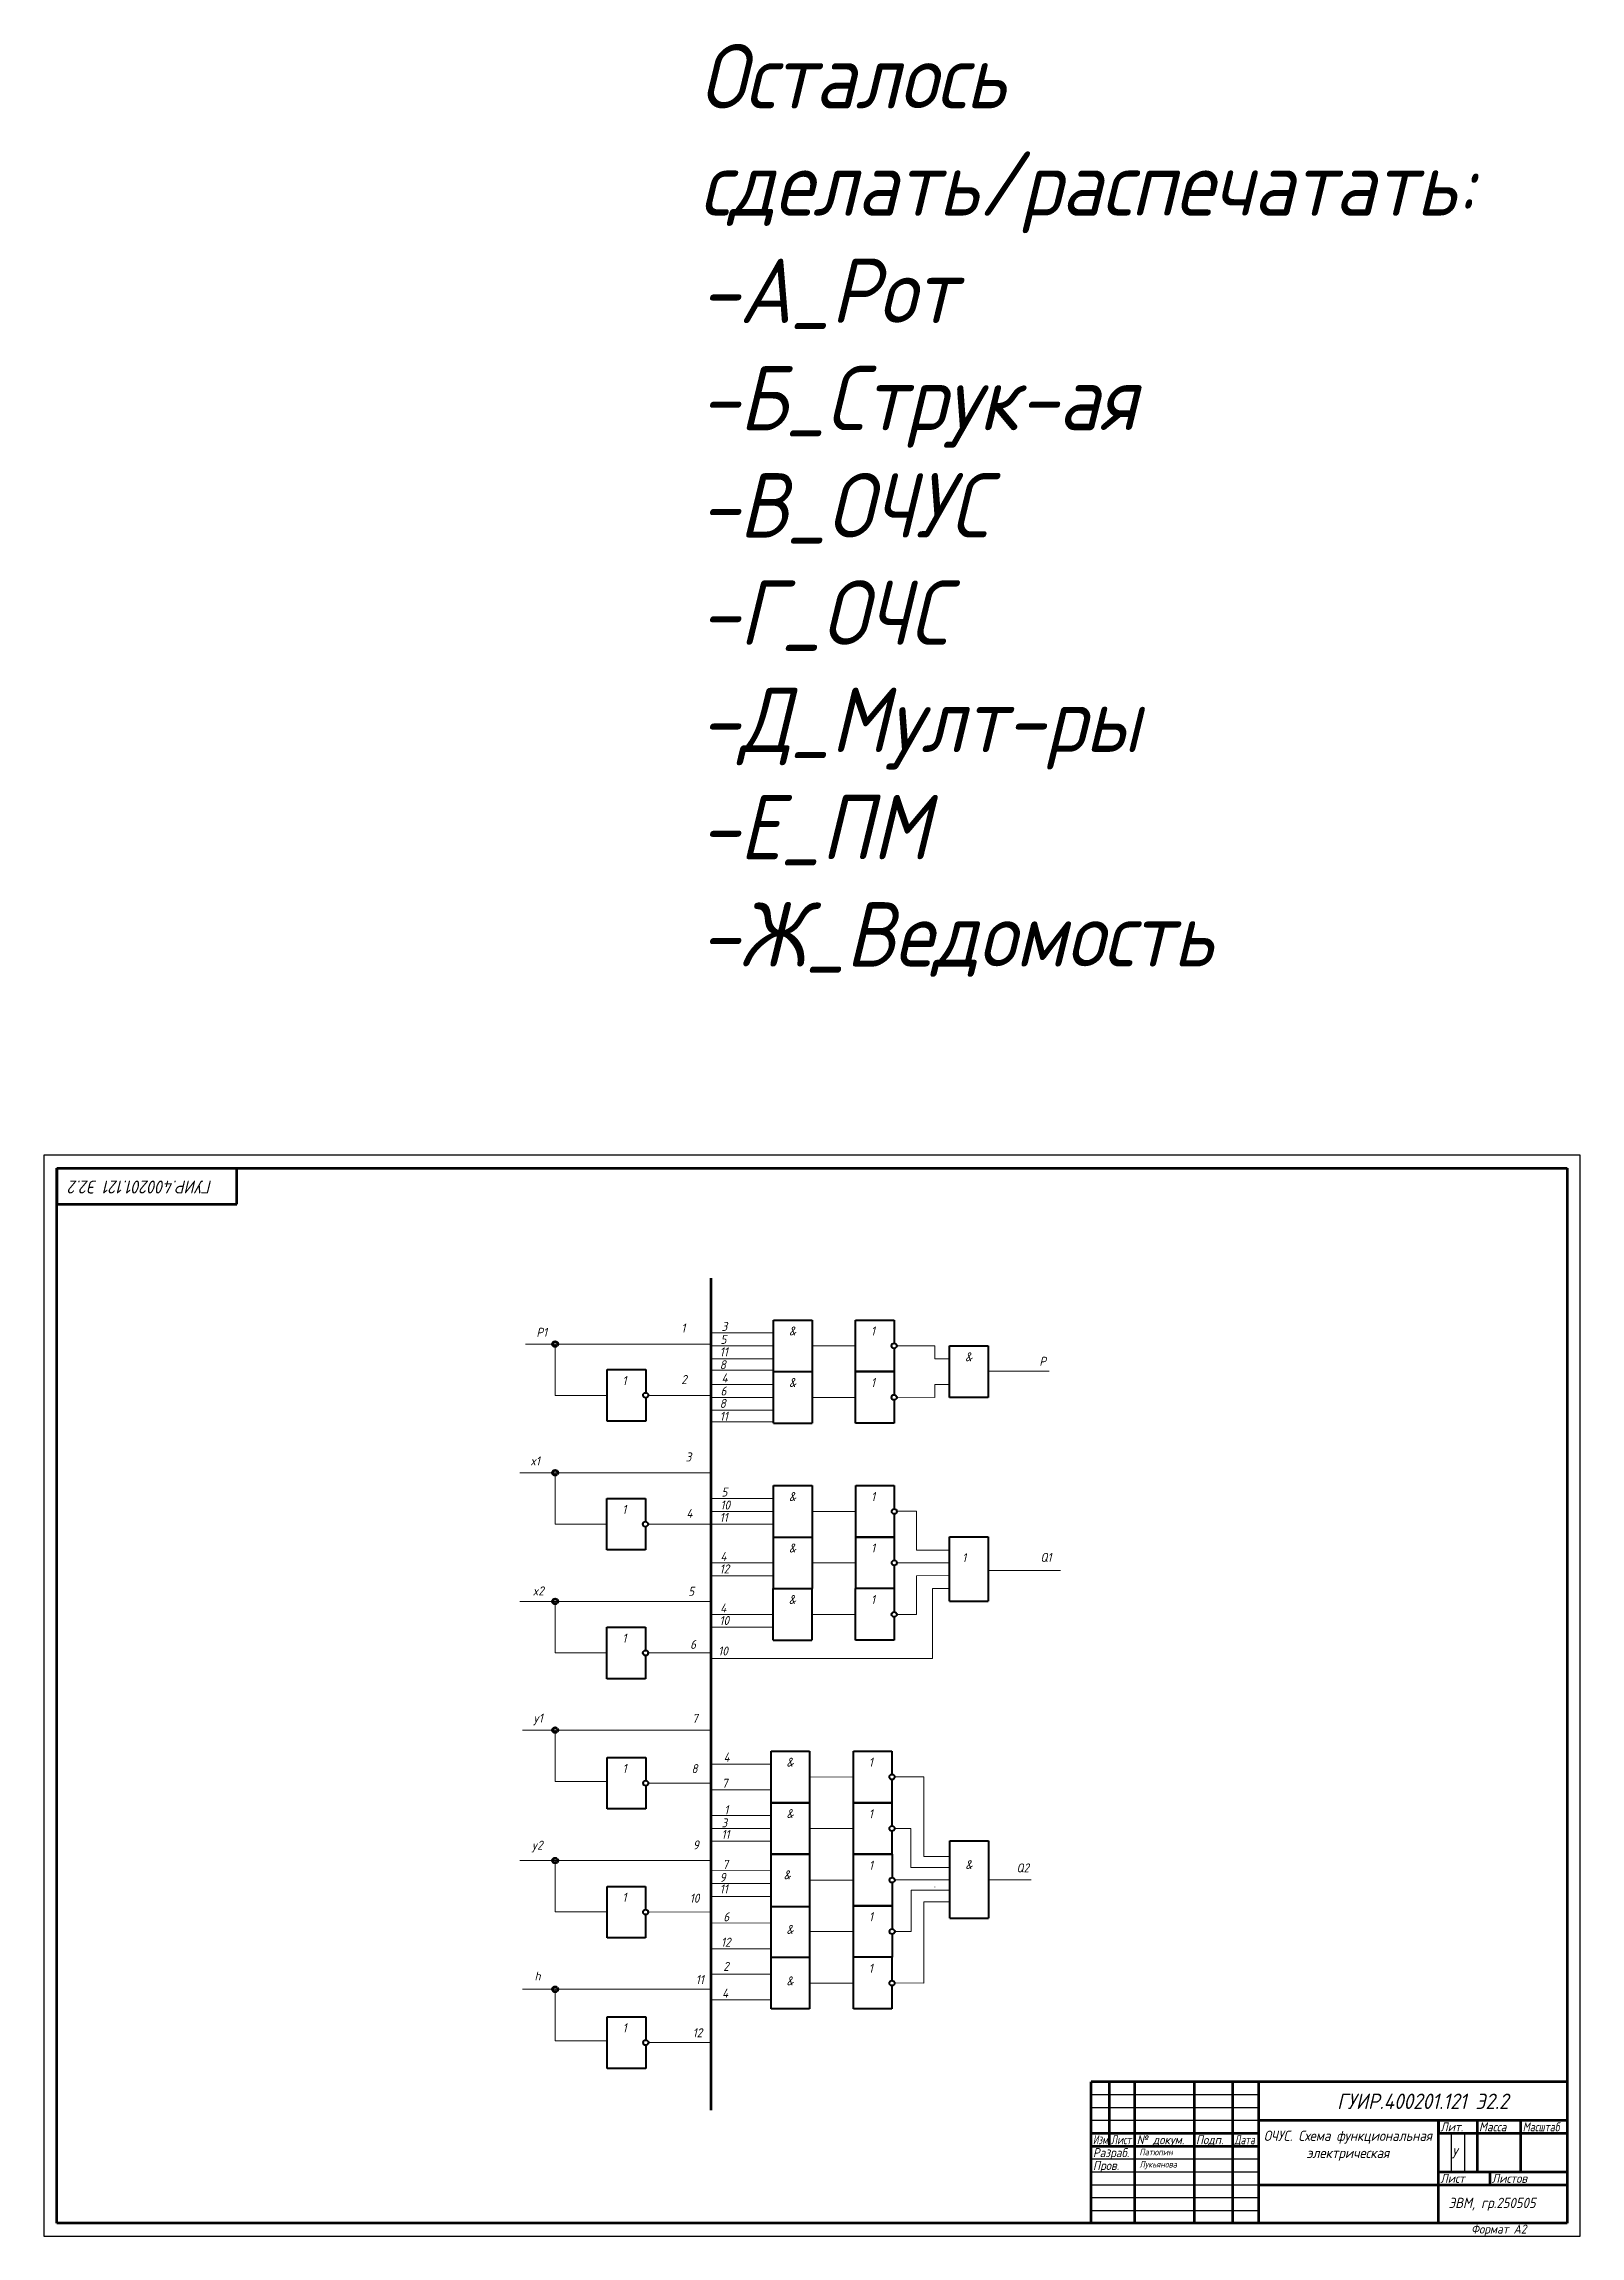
# Model space of a CAD drawing. Header units: millimetres. Extents: x -1355 to 1483, y -457 to 401.
# Drawn here: x -676 to -79, y -455 to 397 of the extents above; entities that cross this region are included whole.
import ezdxf

# ---------------------------------------------------------------- set-up
doc = ezdxf.new("R2010")
doc.units = ezdxf.units.MM
doc.header["$LTSCALE"] = 0.5
doc.layers.get('0').update_dxf_attribs({"lineweight": 60})
doc.layers.get('Defpoints').update_dxf_attribs({"color": 5})
doc.layers.add('4-текст', color=7, linetype='Continuous', true_color=0x00ad00)
doc.layers.add('провода', color=122, linetype='Continuous', lineweight=15)
doc.layers.add('фигуры', color=7, linetype='Continuous', lineweight=40)
doc.styles.get("Standard").update_dxf_attribs({"font": 'isocpeui.ttf', "width": 0.9})

msp = doc.modelspace()

# ---------------------------------------------------------------- texts
at = {"lineweight": -3, "width": 0.9}
msp.add_text('Формат А2', height=3.5, dxfattribs=at).set_placement((-121.81, -453.86))
at = {"attachment_point": 1}
for s, width, gutter_width, heights, insert, char_height in [('P1', 10.2898, 25, [0], (-485, -101.94), 3.5), ('1', 10.2898, 25, [0], (-428.71, -100.28), 3.5), ('3', 10.2898, 25, [3.5], (-413.05, -99.65), 3.5), ('5', 10.2898, 25, [0], (-413.46, -104.7), 3.5), ('11', 10.2898, 25, [0], (-413.77, -109.53), 3.5), ('8', 10.2898, 25, [0], (-413.75, -114.53), 3.5), ('Р', 10.2898, 25, [0], (-289.57, -113.21), 3.5), ('2', 10.2898, 25, [0], (-428.71, -120.28), 3.5), ('6', 10.2898, 25, [0], (-413.45, -124.74), 3.5), ('4', 10.2898, 25, [3.5], (-413.04, -119.68), 3.5), ('8', 10.2898, 25, [0], (-413.77, -129.57), 3.5), ('11', 10.2898, 25, [0], (-413.75, -134.57), 3.5), ('x1', 10.2898, 25, [0], (-487.37, -151.91), 3.5), ('3', 10.2898, 25, [0], (-427, -150.36), 3.5), ('5', 10.2898, 25, [3.5], (-413.09, -163.99), 3.5), ('10', 10.2898, 25, [0], (-413.5, -169.05), 3.5), ('4', 10.2898, 25, [0], (-426.71, -172.28), 3.5), ('11', 10.2898, 25, [0], (-413.82, -173.88), 3.5), ('4', 10.2898, 25, [0], (-413.5, -189.04), 3.5), ('12', 10.2898, 25, [0], (-413.81, -193.87), 3.5), ('Q1', 10.2898, 25, [0], (-289.16, -189.39), 3.5), ('x2', 10.2898, 25, [0], (-486.44, -202.42), 3.5), ('5', 10.2898, 25, [0], (-426, -202.56), 3.5), ('4', 10.2898, 25, [0], (-413.56, -209.07), 3.5), ('10', 10.2898, 25, [0], (-413.87, -213.9), 3.5), ('6', 10.2898, 25, [0], (-425.28, -223.19), 3.5), ('10', 10.2898, 25, [0], (-414.36, -225.76), 3.5), ('y1', 10.2898, 25, [0], (-486.25, -251.84), 3.5), ('7', 10.2898, 25, [0], (-424.52, -251.97), 3.5), ('8', 10.2898, 25, [0], (-424.75, -271.46), 3.5), ('4', 10.2898, 25, [0], (-412.26, -267.01), 3.5), ('7', 10.2898, 25, [0], (-412.94, -277.14), 3.5), ('1', 10.2898, 25, [3.5], (-412.01, -287.48), 3.5), ('3', 10.2898, 25, [0], (-413.09, -292.53), 3.5), ('11', 10.2898, 25, [0], (-413.09, -297.01), 3.5), ('y2', 10.2898, 25, [0], (-486.87, -301.22), 3.5), ('9', 10.2898, 25, [0], (-424.2, -301.12), 3.5), ('9', 10.2898, 25, [0], (-413.78, -313.73), 3.5), ('7', 10.2898, 25, [0], (-412.69, -308.68), 3.5), ('Q2', 10.2898, 25, [0], (-298.48, -310.05), 3.5), ('10', 10.2898, 25, [0], (-425.42, -321.82), 3.5), ('11', 10.2898, 25, [0], (-413.78, -318.21), 3.5), ('6', 10.2898, 25, [0], (-412.36, -329.04), 3.5), ('12', 10.2898, 25, [0], (-413.27, -338.91), 3.5), ('2', 10.2898, 25, [0], (-412.41, -348.29), 3.5), ('h', 10.2898, 25, [0], (-485.74, -352.03), 3.5), ('11', 10.2898, 25, [0], (-423.08, -353.4), 3.5), ('4', 10.2898, 25, [0], (-412.83, -358.72), 3.5), ('12', 10.2898, 25, [0], (-424.29, -374.1), 3.5), ('\\pxqc;ОЧУС. Схема функциональная электрическая', 69.4534, 20, [22.24], (-204.39, -413.85), 4)]:
    msp.add_mtext_dynamic_manual_height_columns(s, width=width, gutter_width=gutter_width, heights=heights, dxfattribs=dict(at, insert=insert, char_height=char_height))
at = {"layer": '4-текст', "lineweight": -3}
for s, width, p in [('Изм.', 0.7, (-268.74, -419.16)), ('Лист', 0.75, (-261.74, -419.16)), ('№ докум.', 0.9, (-251.74, -419.16)), ('Подп.', 0.9, (-228.74, -419.16)), ('Дата', 0.75, (-213.74, -419.16)), ('Лит.', 0.9, (-133.74, -414.16)), ('Масса', 0.9, (-118.74, -414.16)), ('Масштаб', 0.8, (-101.74, -414.16)), ('Разраб.', 0.9, (-268.74, -424.16)), ('Пров.', 0.9, (-268.74, -429.16)), ('Лист', 0.9, (-133.74, -434.16)), ('Листов', 0.9, (-113.74, -434.16))]:
    msp.add_text(s, height=3.5, dxfattribs=dict(at, width=width)).set_placement(p)
at = {"layer": '4-текст', "width": 0.9}
msp.add_text('У', height=4, dxfattribs=at).set_placement((-129.39, -424.65))
at = {"layer": '4-текст', "insert": (-666.44, -47.24), "char_height": 5, "attachment_point": 6, "rotation": 180}
msp.add_mtext_dynamic_manual_height_columns('ГУИР.400201.121 Э2.2', width=70, gutter_width=20, heights=[0], dxfattribs=at)
at = {"layer": '4-текст'}
for s, width, insert, char_height, attachment_point in [('ГУИР.400201.121 Э2.2', 78, (-107.27, -402.47), 6, 6), ('Лукьянова', 23, (-250.67, -425.69), 2.5, 1), ('Патюпин', 23, (-250.67, -420.94), 2.5, 1), ('ЭВМ, гр.250505', 50, (-130.56, -439.94), 4, 1)]:
    msp.add_mtext_dynamic_manual_height_columns(s, width=width, gutter_width=20, heights=[0], dxfattribs=dict(at, insert=insert, char_height=char_height, attachment_point=attachment_point))
at = {"layer": 'провода', "insert": (-421.51, 396.82), "char_height": 25, "attachment_point": 1}
msp.add_mtext_dynamic_manual_height_columns('Осталось сделать/распечатать:\\P-А_Рот\\P-Б_Струк-ая^J-В_ОЧУС\\P-Г_ОЧС\\P-Д_Мулт-ры\\P-Е_ПМ\\P-Ж_Ведомость', width=178.1651, gutter_width=25, heights=[0], dxfattribs=at)
at = {"layer": 'фигуры', "width": 0.9}
for s, p in [('&', (-386.85, -104.93)), ('1', (-355.01, -104.93)), ('&', (-318.43, -114.96)), ('1', (-451.55, -124.15)), ('&', (-386.84, -124.96)), ('1', (-355, -124.96)), ('&', (-386.89, -169.27)), ('1', (-354.94, -169.27)), ('1', (-451.64, -174.23)), ('&', (-386.89, -189.26)), ('1', (-354.94, -189.26)), ('1', (-319.54, -193)), ('&', (-386.95, -209.29)), ('1', (-354.99, -209.29)), ('1', (-451.6, -224.28)), ('1', (-451.52, -274.87)), ('&', (-387.84, -272.45)), ('1', (-355.84, -272.46)), ('&', (-387.84, -292.45)), ('1', (-355.84, -292.5)), ('&', (-388.94, -316.23)), ('1', (-355.79, -312.51)), ('&', (-318.33, -312.28)), ('1', (-451.57, -324.95)), ('1', (-355.78, -332.5)), ('&', (-387.84, -337.45)), ('1', (-355.84, -352.53)), ('&', (-387.84, -357.45)), ('1', (-451.51, -375.68))]:
    msp.add_text(s, height=3.5, dxfattribs=at).set_placement(p)

# ---------------------------------------------------------------- linework, layer by layer
for p, q in [((-671.41, -39.86), (-671.41, -53.86)), ((-601.41, -53.86), (-601.41, -39.86)), ((-671.41, -53.86), (-601.41, -53.86)), ((-417.2, -82.61), (-417.25, -405.91)), ((-134.41, -409.86), (-134.41, -414.86))]:
    msp.add_line(p, q)
at = {"lineweight": 60}
for p, q in [((-84.41, -394.86), (-269.41, -394.86)), ((-269.41, -449.86), (-269.41, -394.86)), ((-262.41, -394.86), (-262.41, -419.86)), ((-252.41, -449.86), (-252.41, -394.86)), ((-229.41, -394.86), (-229.41, -449.86)), ((-214.41, -449.86), (-214.41, -394.86)), ((-204.41, -394.86), (-204.41, -449.86)), ((-269.41, -414.86), (-204.41, -414.86)), ((-204.41, -409.86), (-84.41, -409.86)), ((-134.41, -449.86), (-134.41, -409.86)), ((-134.41, -414.86), (-84.41, -414.86)), ((-119.41, -409.86), (-119.41, -429.86)), ((-102.41, -429.86), (-102.41, -409.86)), ((-269.41, -419.86), (-204.41, -419.86)), ((-134.41, -429.86), (-84.41, -429.86)), ((-114.41, -434.86), (-114.41, -429.86)), ((-204.41, -434.86), (-84.41, -434.86))]:
    msp.add_line(p, q, dxfattribs=at)
at = {"lineweight": -3}
for p, q in [((-269.41, -399.86), (-204.41, -399.86)), ((-269.41, -404.86), (-204.41, -404.86)), ((-269.41, -409.86), (-204.41, -409.86)), ((-129.41, -429.86), (-129.41, -414.86)), ((-124.41, -414.86), (-124.41, -429.86)), ((-269.41, -424.86), (-204.41, -424.86)), ((-269.41, -429.86), (-204.41, -429.86)), ((-269.41, -434.86), (-204.41, -434.86)), ((-269.41, -439.86), (-204.41, -439.86)), ((-269.41, -444.86), (-204.41, -444.86))]:
    msp.add_line(p, q, dxfattribs=at)
for centre in [(-477.71, -108.28), (-477.71, -158.28), (-477.71, -208.27), (-477.71, -258.27), (-477.71, -308.95), (-477.71, -358.95)]:
    msp.add_circle(centre, 1)
at = {"layer": 'Defpoints'}
for p, q in [((-79.41, -34.86), (-676.41, -34.86)), ((-676.41, -34.86), (-676.41, -454.86)), ((-79.41, -454.86), (-79.41, -34.86)), ((-676.41, -454.86), (-79.41, -454.86))]:
    msp.add_line(p, q, dxfattribs=at)
at = {"layer": 'провода'}
for p, q in [((-489.22, -108.28), (-417.21, -108.28)), ((-477.71, -128.22), (-477.71, -108.28)), ((-477.71, -108.28), (-477.71, -128.22)), ((-417.19, -103.94), (-392.85, -103.92)), ((-417.19, -108.94), (-392.85, -108.93)), ((-377.85, -108.93), (-361.05, -108.93)), ((-330.21, -108.95), (-345.01, -108.96)), ((-330.21, -108.96), (-330.21, -113.99)), ((-417.19, -113.94), (-392.85, -113.93)), ((-417.19, -118.46), (-392.84, -118.44)), ((-330.21, -113.99), (-324.43, -113.99)), ((-309.42, -118.81), (-285.75, -118.77)), ((-417.19, -123.98), (-392.84, -123.96)), ((-330.21, -123.97), (-330.21, -128.96)), ((-330.17, -123.97), (-324.43, -123.97)), ((-477.71, -128.22), (-457.58, -128.22)), ((-441.6, -128.24), (-417.24, -128.28)), ((-417.19, -128.98), (-392.84, -128.96)), ((-417.19, -133.98), (-392.84, -133.96)), ((-377.84, -128.96), (-361.05, -128.97)), ((-345, -128.95), (-330.21, -128.96)), ((-417.18, -138.49), (-392.84, -138.47)), ((-491.42, -158.28), (-417.24, -158.28)), ((-477.71, -158.28), (-477.71, -178.22)), ((-417.24, -158.28), (-417.24, -158.28)), ((-417.23, -168.29), (-392.89, -168.27)), ((-477.71, -178.22), (-457.58, -178.22)), ((-441.6, -178.24), (-417.24, -178.28)), ((-417.24, -173.29), (-392.89, -173.27)), ((-417.24, -178.29), (-392.89, -178.27)), ((-417.24, -178.28), (-417.24, -178.28)), ((-377.89, -173.27), (-361.1, -173.28)), ((-344.94, -173.23), (-337.36, -173.23)), ((-337.36, -173.23), (-337.36, -188.31)), ((-417.23, -193.28), (-392.89, -193.26)), ((-377.89, -193.26), (-361.1, -193.26)), ((-344.93, -193.24), (-324.43, -193.24)), ((-337.36, -188.31), (-324.43, -188.31)), ((-417.23, -198.28), (-392.89, -198.26)), ((-337.28, -198.25), (-324.43, -198.24)), ((-337.28, -198.25), (-337.28, -213.28)), ((-331.08, -203.26), (-324.43, -203.23)), ((-331.08, -203.26), (-331.08, -228.93)), ((-309.45, -196.17), (-281.35, -196.17)), ((-491.42, -208.27), (-417.24, -208.27)), ((-477.71, -208.27), (-477.71, -228.21)), ((-417.29, -213.31), (-392.95, -213.29)), ((-417.29, -218.31), (-392.95, -218.29)), ((-377.95, -213.29), (-361.15, -213.3)), ((-344.99, -213.28), (-337.34, -213.28)), ((-477.71, -228.21), (-457.58, -228.21)), ((-441.6, -228.23), (-417.23, -228.27)), ((-331.08, -228.93), (-331.08, -230.48)), ((-331.08, -230.48), (-417.23, -230.48)), ((-490.47, -258.27), (-417.23, -258.27)), ((-477.71, -278.27), (-477.71, -258.27)), ((-477.71, -258.27), (-477.71, -278.27)), ((-417.23, -271.46), (-393.84, -271.44)), ((-477.71, -278.27), (-457.71, -278.27)), ((-441.37, -278.87), (-417.23, -278.87)), ((-378.68, -276.46), (-361.88, -276.47)), ((-345.79, -276.45), (-334.41, -276.41)), ((-334.41, -276.41), (-334.42, -307.36)), ((-417.23, -281.46), (-393.84, -281.45)), ((-417.23, -291.46), (-393.84, -291.44)), ((-417.23, -296.46), (-393.84, -296.45)), ((-378.68, -296.5), (-361.88, -296.5)), ((-345.84, -296.51), (-339.47, -296.51)), ((-339.47, -296.51), (-339.53, -311.65)), ((-417.23, -301.46), (-393.84, -301.45)), ((-491.41, -308.95), (-417.23, -308.95)), ((-477.71, -308.95), (-477.71, -328.89)), ((-417.23, -312.86), (-393.84, -312.84)), ((-339.53, -311.65), (-324.35, -311.62)), ((-334.42, -307.36), (-324.35, -307.35)), ((-417.23, -317.86), (-393.84, -317.85)), ((-417.23, -322.86), (-393.84, -322.85)), ((-378.74, -316.51), (-361.95, -316.52)), ((-345.78, -316.42), (-324.31, -316.43)), ((-339.38, -320.46), (-339.4, -336.55)), ((-339.38, -320.46), (-324.38, -320.43)), ((-330.24, -319.21), (-330.24, -319.2)), ((-330.24, -319.2), (-330.24, -319.2)), ((-309.34, -316.39), (-292.76, -316.39)), ((-477.71, -328.89), (-457.58, -328.89)), ((-441.59, -328.91), (-417.23, -328.95)), ((-334.47, -356.51), (-334.42, -325.01)), ((-334.42, -325.01), (-324.38, -325)), ((-417.23, -333.2), (-393.84, -333.18)), ((-378.74, -336.5), (-361.95, -336.51)), ((-345.79, -336.54), (-339.4, -336.55)), ((-417.23, -343.2), (-393.84, -343.18)), ((-417.23, -353.09), (-393.84, -353.08)), ((-378.8, -356.53), (-362, -356.54)), ((-345.79, -356.46), (-334.47, -356.51)), ((-490.47, -358.95), (-417.23, -358.95)), ((-477.71, -378.95), (-477.71, -358.95)), ((-477.71, -358.95), (-477.71, -378.95)), ((-417.23, -363.1), (-393.84, -363.08)), ((-477.71, -378.95), (-457.71, -378.95)), ((-441.36, -379.56), (-417.23, -379.56))]:
    msp.add_line(p, q, dxfattribs=at)
at = {"layer": 'фигуры', "lineweight": 60}
for p, q in [((-671.41, -449.86), (-671.41, -39.86)), ((-671.41, -39.86), (-99.41, -39.86)), ((-99.41, -39.86), (-84.41, -39.86)), ((-84.41, -39.86), (-84.41, -449.86)), ((-84.41, -449.86), (-671.41, -449.86))]:
    msp.add_line(p, q, dxfattribs=at)
at = {"layer": 'фигуры', "lineweight": 40}
for p, q in [((-392.85, -98.93), (-377.85, -98.93)), ((-392.85, -118.93), (-392.85, -98.93)), ((-377.85, -98.93), (-377.85, -109.93)), ((-361.01, -98.93), (-346.01, -98.93)), ((-361.01, -118.93), (-361.01, -98.93)), ((-346.01, -98.93), (-346.01, -107.93)), ((-377.85, -109.93), (-377.85, -118.93)), ((-346.01, -109.93), (-346.01, -118.93)), ((-324.43, -108.96), (-309.43, -108.96)), ((-324.43, -128.96), (-324.43, -108.96)), ((-309.43, -108.96), (-309.43, -120.63)), ((-457.55, -118.15), (-442.55, -118.15)), ((-457.55, -138.15), (-457.55, -118.15)), ((-442.55, -118.15), (-442.55, -127.15)), ((-392.85, -118.93), (-377.85, -118.93)), ((-392.84, -118.96), (-377.84, -118.96)), ((-392.84, -138.96), (-392.84, -118.96)), ((-377.84, -118.96), (-377.84, -129.96)), ((-346.01, -118.93), (-361.01, -118.93)), ((-361, -118.96), (-346, -118.96)), ((-361, -138.96), (-361, -118.96)), ((-346, -118.96), (-346, -127.96)), ((-309.43, -119.96), (-309.43, -128.96)), ((-442.55, -129.15), (-442.55, -138.15)), ((-377.84, -129.96), (-377.84, -138.96)), ((-346, -129.96), (-346, -138.96)), ((-309.43, -128.96), (-324.43, -128.96)), ((-442.55, -138.15), (-457.55, -138.15)), ((-392.84, -138.96), (-377.84, -138.96)), ((-346, -138.96), (-361, -138.96)), ((-457.64, -168.23), (-442.64, -168.23)), ((-457.64, -188.23), (-457.64, -168.23)), ((-442.64, -168.23), (-442.64, -177.23)), ((-392.89, -163.27), (-377.89, -163.27)), ((-392.89, -183.27), (-392.89, -163.27)), ((-377.89, -163.27), (-377.89, -174.27)), ((-360.94, -163.27), (-345.94, -163.27)), ((-360.94, -183.27), (-360.94, -163.27)), ((-345.94, -163.27), (-345.94, -172.27)), ((-377.89, -174.27), (-377.89, -183.27)), ((-345.94, -174.27), (-345.94, -183.27)), ((-442.64, -179.23), (-442.64, -188.23)), ((-392.89, -183.26), (-377.89, -183.26)), ((-392.89, -203.26), (-392.89, -183.26)), ((-392.89, -183.27), (-377.89, -183.27)), ((-377.89, -183.26), (-377.89, -194.26)), ((-360.94, -183.26), (-345.94, -183.26)), ((-360.94, -203.26), (-360.94, -183.26)), ((-345.94, -183.27), (-360.94, -183.27)), ((-345.94, -183.26), (-345.94, -192.26)), ((-324.44, -208.21), (-324.44, -183.21)), ((-324.44, -183.21), (-309.44, -183.21)), ((-309.44, -183.21), (-309.44, -197.17)), ((-442.64, -188.23), (-457.64, -188.23)), ((-377.89, -194.26), (-377.89, -203.26)), ((-345.94, -194.26), (-345.94, -203.26)), ((-392.95, -223.29), (-392.95, -203.29)), ((-392.89, -203.26), (-377.89, -203.26)), ((-377.95, -203.29), (-377.95, -214.29)), ((-360.99, -223.29), (-360.99, -203.29)), ((-345.94, -203.26), (-360.94, -203.26)), ((-345.99, -203.29), (-345.99, -212.29)), ((-309.44, -197.17), (-309.44, -208.21)), ((-324.44, -208.21), (-309.44, -208.21)), ((-324.44, -208.21), (-309.44, -208.21)), ((-457.6, -218.28), (-442.6, -218.28)), ((-457.6, -238.28), (-457.6, -218.28)), ((-442.6, -218.28), (-442.6, -227.28)), ((-377.95, -214.29), (-377.95, -223.29)), ((-345.99, -214.29), (-345.99, -223.29)), ((-442.6, -229.28), (-442.6, -238.28)), ((-392.95, -223.29), (-377.95, -223.29)), ((-345.99, -223.29), (-360.99, -223.29)), ((-442.6, -238.28), (-457.6, -238.28)), ((-457.52, -268.87), (-442.52, -268.87)), ((-457.52, -288.87), (-457.52, -268.87)), ((-442.52, -268.87), (-442.52, -277.87)), ((-393.84, -266.45), (-378.84, -266.45)), ((-393.84, -286.45), (-393.84, -266.45)), ((-378.84, -266.45), (-378.84, -365.13)), ((-361.84, -266.46), (-346.84, -266.46)), ((-361.84, -286.46), (-361.84, -266.46)), ((-346.84, -266.46), (-346.84, -275.46)), ((-442.52, -279.87), (-442.52, -288.87)), ((-378.84, -277.45), (-378.84, -286.45)), ((-346.84, -277.46), (-346.84, -286.46)), ((-442.52, -288.87), (-457.52, -288.87)), ((-393.84, -286.45), (-378.84, -286.45)), ((-393.84, -306.45), (-393.84, -286.45)), ((-378.84, -286.45), (-393.84, -286.45)), ((-378.84, -286.45), (-378.84, -295.45)), ((-346.84, -286.46), (-361.84, -286.46)), ((-361.84, -286.5), (-346.84, -286.5)), ((-361.84, -306.5), (-361.84, -286.5)), ((-346.84, -286.5), (-346.84, -295.5)), ((-378.84, -297.45), (-378.84, -306.45)), ((-346.84, -297.5), (-346.84, -306.5)), ((-378.84, -306.45), (-393.84, -306.45)), ((-393.84, -306.45), (-378.84, -306.45)), ((-393.84, -331.45), (-393.84, -306.45)), ((-378.84, -306.45), (-378.84, -318.4)), ((-346.84, -306.5), (-361.84, -306.5)), ((-361.79, -306.51), (-346.79, -306.51)), ((-361.79, -326.51), (-361.79, -306.51)), ((-346.79, -306.51), (-346.79, -315.51)), ((-324.33, -301.27), (-309.33, -301.27)), ((-324.33, -331.27), (-324.33, -301.27)), ((-309.33, -301.27), (-309.33, -317.69)), ((-457.57, -318.95), (-442.57, -318.95)), ((-457.57, -338.95), (-457.57, -318.95)), ((-442.57, -318.95), (-442.57, -327.95)), ((-378.84, -320.4), (-378.84, -331.45)), ((-346.79, -317.51), (-346.79, -326.51)), ((-309.33, -317.28), (-309.33, -331.27)), ((-442.57, -329.95), (-442.57, -338.95)), ((-393.84, -326.75), (-378.84, -326.75)), ((-393.84, -351.45), (-393.84, -331.45)), ((-378.84, -331.45), (-378.84, -340.45)), ((-346.79, -326.51), (-361.79, -326.51)), ((-361.78, -326.5), (-346.78, -326.5)), ((-361.78, -346.5), (-361.78, -326.5)), ((-346.78, -326.5), (-346.78, -335.5)), ((-324.33, -331.27), (-309.33, -331.27)), ((-442.57, -338.95), (-457.57, -338.95)), ((-346.78, -337.5), (-346.78, -346.5)), ((-393.84, -346.46), (-378.84, -346.46)), ((-378.84, -342.45), (-378.84, -351.45)), ((-361.84, -366.53), (-361.84, -346.53)), ((-346.78, -346.5), (-361.78, -346.5)), ((-346.84, -346.53), (-346.84, -355.53)), ((-393.84, -366.6), (-393.84, -351.45)), ((-378.84, -351.45), (-378.84, -360.45)), ((-346.84, -357.53), (-346.84, -366.53)), ((-378.84, -362.45), (-378.84, -366.6)), ((-457.51, -369.68), (-442.51, -369.68)), ((-457.51, -389.68), (-457.51, -369.68)), ((-442.51, -369.68), (-442.51, -378.68)), ((-378.84, -366.6), (-393.84, -366.6)), ((-346.84, -366.53), (-361.84, -366.53)), ((-442.51, -380.68), (-442.51, -389.68)), ((-442.51, -389.68), (-457.51, -389.68))]:
    msp.add_line(p, q, dxfattribs=at)
for centre in [(-346.01, -108.93), (-442.55, -128.15), (-346, -128.96), (-442.64, -178.23), (-345.94, -173.27), (-345.94, -193.26), (-345.99, -213.29), (-442.6, -228.28), (-442.52, -278.87), (-346.84, -276.46), (-346.84, -296.5), (-346.79, -316.51), (-442.57, -328.95), (-346.78, -336.5), (-346.84, -356.53), (-442.51, -379.68)]:
    msp.add_circle(centre, 1, dxfattribs=at)

msp.set_redraw_order([(e.dxf.handle, doc.entitydb.next_handle()) for e in msp.query("TEXT MTEXT ATTDEF DIMENSION ARC_DIMENSION")])  # texts and dimensions are drawn at this point

doc.saveas('drawing.dxf')
